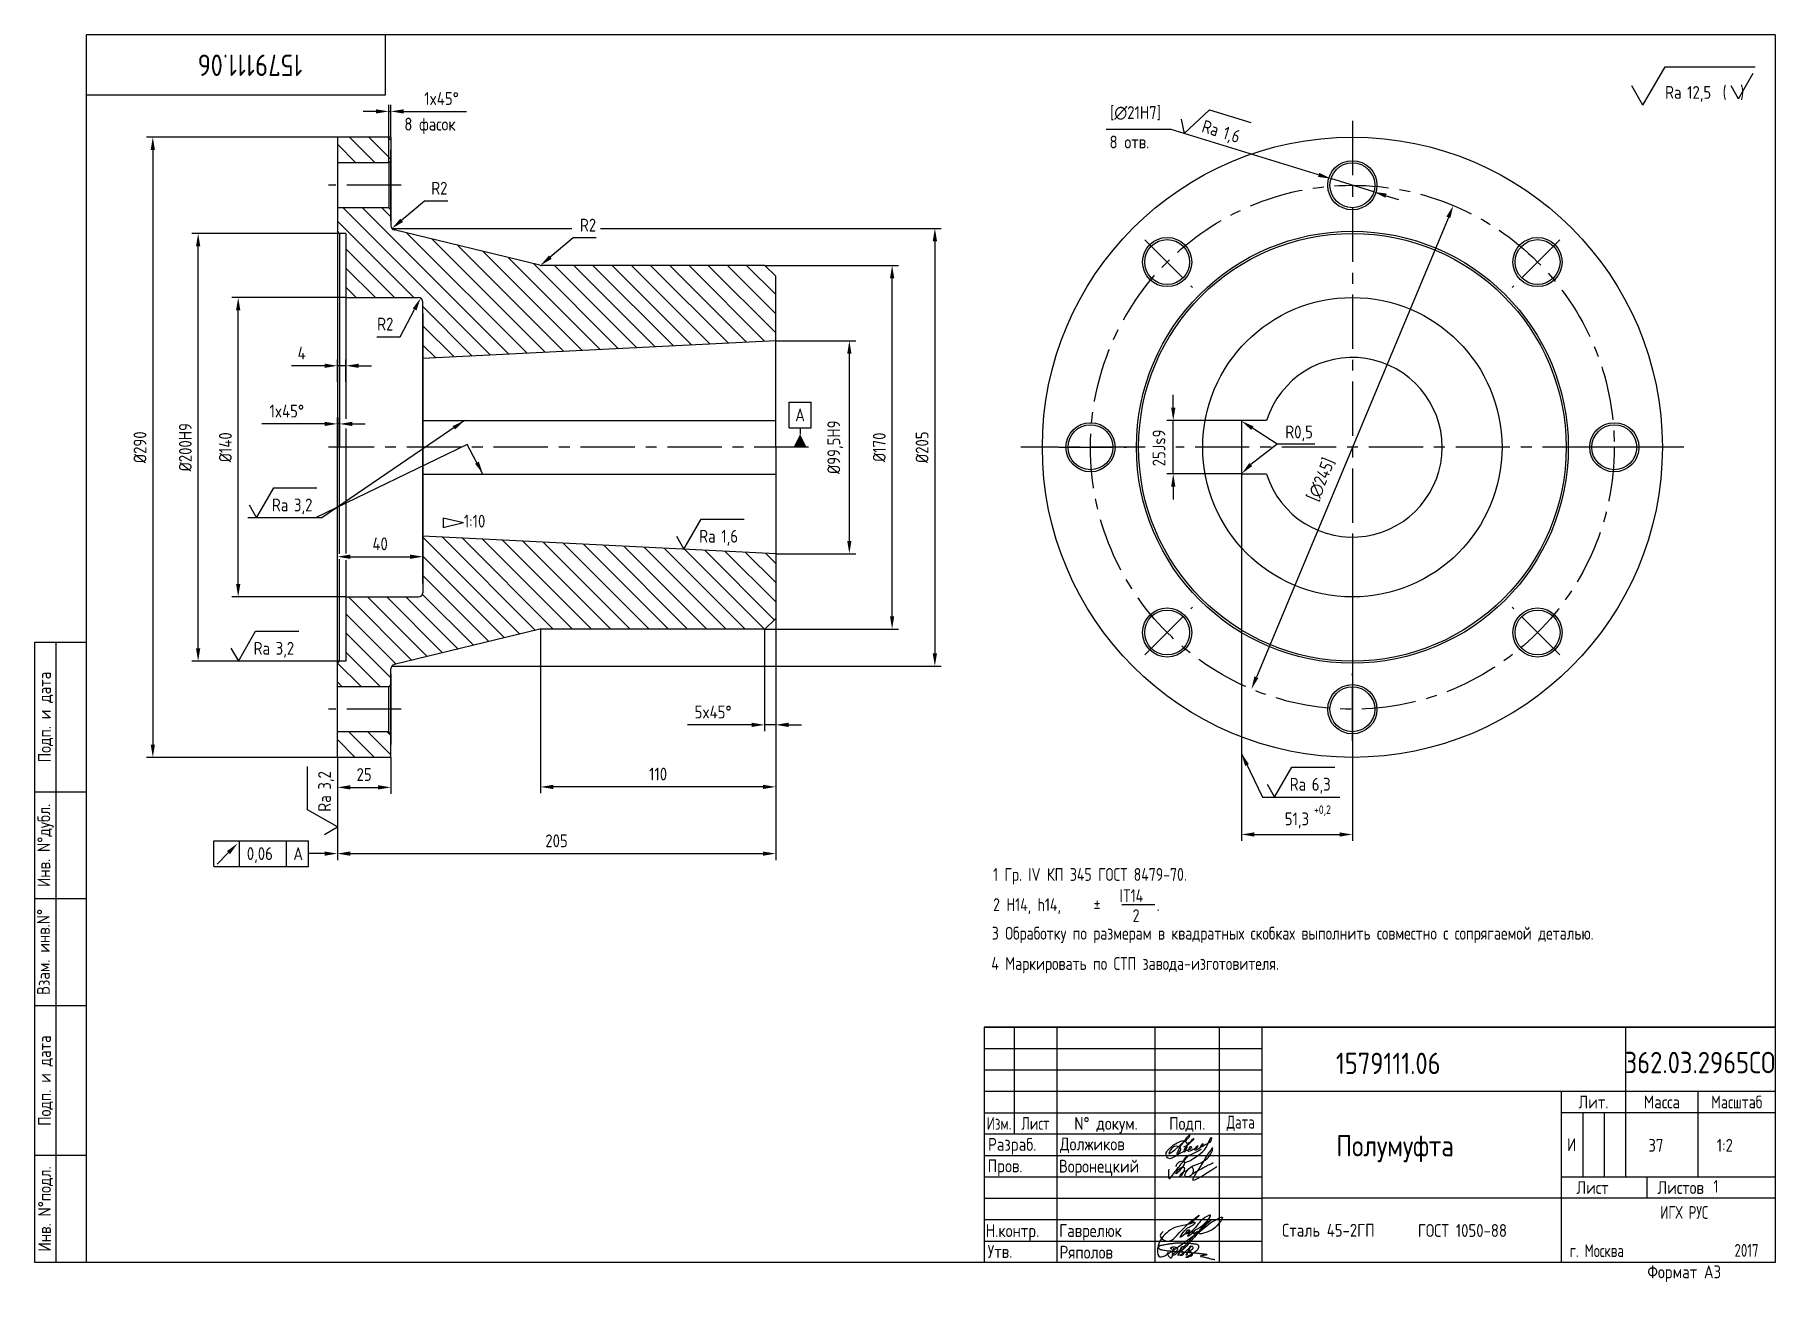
# Paper-space layout 'A3_protect' of a CAD drawing. Header units: millimetres. Extents: x 6 to 413, y 0 to 292.
# The model-space entities are those that its viewports show. They can reach past a viewport. Long polylines and large blocks are cut down to what shows.
import ezdxf
from ezdxf.enums import TextEntityAlignment as Align

# ---------------------------------------------------------------- set-up
doc = ezdxf.new("R2010")
doc.units = ezdxf.units.MM
doc.linetypes.add('CENTER', pattern=[50.8, 31.75, -6.35, 6.35, -6.35])
for name, color, linetype in [('Bord', 1, 'Continuous'), ('Cen', 5, 'CENTER'), ('Cont', 6, 'Continuous'), ('Dim', 7, 'Continuous'), ('Hatch', 2, 'Continuous'), ('Text', 3, 'Continuous'), ('Textb', 6, 'Continuous')]:
    doc.layers.add(name, color=color, linetype=linetype)
doc.layers.get('Defpoints').off()
doc.styles.add('Style1', font='romans.shx', dxfattribs={"width": 0.8})
doc.dimstyles.new('LIN 2', dxfattribs={"dimscale": 2, "dimtxt": 3, "dimasz": 3, "dimexe": 1.5, "dimexo": 0, "dimgap": 1.5, "dimtad": 1, "dimtoh": 1, "dimdec": 4, "dimrnd": 1, "dimdsep": 46, "dimtxsty": 'Style1', "dimcen": 0, "dimdle": 2, "dimclrd": 256, "dimclrt": 3, "dimadec": 0, "dimazin": 0, "dimtfac": 0.666667, "dimtdec": 4, "dimtmove": 0, "dimatfit": 0, "dimfxl": 1, "dimtvp": 0.833333, "dimtolj": 1, "dimtzin": 0, "dimarcsym": 0})

psp = doc.layouts.new('A3_protect')

# ---------------------------------------------------------------- texts
at = {"layer": 'Text', "style": 'Style1'}
for s, width, p in [('1 Гр. IV КП 345 ГОСТ 8479-70.', 0.75, (230.48, 94.2)), ('2 Н14, h14, ', 0.75, (230.48, 87.15)), ('±', 0.75, (253.99, 87.15)), ('IT14', 0.75, (260.05, 89.23)), ('2', 0.75, (263.12, 84.57)), ('.', 0.75, (268.72, 87.14)), ('3 Обработку по размерам в квадратных скобках выполнить совместно с сопрягаемой деталью.', 0.75, (230.17, 80.46)), ('4 Маркировать по СТП завода-изготовителя.', 0.75, (230.07, 73.38)), ('Должиков', 0.8, (246.11, 31.18)), ('37', 0.8, (383.72, 30.88)), ('1:2', 0.8, (399.72, 30.88)), ('Воронецкий', 0.8, (245.86, 26)), ('1', 0.7, (398.95, 21.29)), ('Гаврелюк', 0.8, (245.94, 10.95)), ('Сталь 45-2ГП', 0.8, (298.06, 11.02)), ('ГОСТ 1050-88', 0.8, (329.82, 10.96)), ('Ряполов', 0.8, (246.02, 5.89)), ('2017', 0.7, (403.86, 6.32))]:
    psp.add_text(s, height=3, dxfattribs=dict(at, width=width)).set_placement(p)
at = {"layer": 'Textb', "style": 'Style1', "width": 0.8}
psp.add_text('1579111.06', height=5, rotation=180, dxfattribs=at).set_placement((68.94, 287.38))
psp.add_text('1579111.06', height=5, dxfattribs=at).set_placement((310.65, 49.03))
at = {"layer": 'Textb', "style": 'Style1', "width": 0.610988}
psp.add_text('362.03.2965СО', height=5, dxfattribs=at).set_placement((378.16, 49.23), (413.37, 49.23), align=Align.FIT)
at = {"layer": 'Textb', "lineweight": -3, "style": 'Style1', "width": 0.8}
psp.add_text('Полумуфта', height=5, dxfattribs=at).set_placement((310.73, 29.79))

msp = doc.modelspace()

# ---------------------------------------------------------------- texts
at = {"layer": 'Dim', "color": 3, "linetype": 'Continuous', "lineweight": 20, "style": 'Style1', "width": 0.8}
for s, p in [('8 фасок', (305.15501, 397.09449)), ('8 отв.', (634.97756, 388.74926))]:
    msp.add_text(s, height=6, dxfattribs=at).set_placement(p)
at = {"layer": 'Dim', "color": 3, "char_height": 6, "attachment_point": 5, "rotation": 90, "style": 'Style1'}
for s, insert in [('\\A1;%%C205', (547.29624, 249.0123)), ('\\A1;25Js9', (658.1059, 248.706))]:
    msp.add_mtext(s, dxfattribs=dict(at, insert=insert))
at = {"layer": 'Dim', "color": 3, "insert": (723.66107, 255.46162), "char_height": 6, "attachment_point": 5, "style": 'Style1'}
msp.add_mtext('\\A1;R0,5', dxfattribs=at)
at = {"layer": 'Text', "style": 'Style1', "width": 0.8}
for s, height, p in [('1:10', 6, (332.98172, 211.46789)), ('+0,2', 4, (730.58567, 77.57558)), ('0,06', 6, (231.48702, 56.01048)), ('A', 6, (253.257, 56.01048))]:
    msp.add_text(s, height=height, dxfattribs=at).set_placement(p)

# ---------------------------------------------------------------- blocks, each defined once
blk = doc.blocks.new('A3')
at = {"layer": 'Bord'}
for p, q in [((230, 55), (295, 55)), ((230, 50), (295, 50)), ((230, 45), (295, 45)), ((370, 40), (370, 25)), ((375, 40), (375, 25)), ((230, 30), (295, 30)), ((230, 25), (295, 25)), ((230, 20), (295, 20)), ((230, 15), (295, 15)), ((230, 10), (295, 10))]:
    blk.add_line(p, q, dxfattribs=at)
at = {"layer": 'Cont'}
for p, q in [((415, 292), (20, 292)), ((20, 292), (20, 5)), ((90, 278), (90, 292)), ((415, 292), (415, 5)), ((20, 278), (90, 278)), ((8, 5), (8, 150)), ((8, 150), (20, 150)), ((13, 5), (13, 150)), ((8, 115), (20, 115)), ((20, 90), (8, 90)), ((20, 65), (8, 65)), ((230, 60), (415, 60)), ((415, 60), (230, 60)), ((230, 60), (230, 5)), ((237, 60), (237, 35)), ((247, 60), (247, 5)), ((270, 5), (270, 60)), ((285, 60), (285, 5)), ((295, 5), (295, 60)), ((380, 60), (380, 25)), ((295, 45), (415, 45)), ((365, 5), (365, 45)), ((397, 25), (397, 45)), ((230, 40), (295, 40)), ((415, 40), (365, 40)), ((295, 35), (230, 35)), ((20, 30), (8, 30)), ((365, 25), (415, 25)), ((385, 25), (385, 20)), ((415, 20), (295, 20)), ((20, 5), (8, 5)), ((415, 5), (20, 5))]:
    blk.add_line(p, q, dxfattribs=at)
at = {"layer": 'Text', "style": 'Style1', "width": 0.8}
for s, p in [('Подп. и дата', (10.5, 132.5)), ('Инв. N%%dдубл.', (10.5, 102.5)), ('Взам. инв.N%%d ', (10, 78.38)), ('Подп. и дата', (10.5, 47.5)), ('Инв. N%%dподл.', (10.5, 17.5))]:
    blk.add_text(s, height=3, rotation=90, dxfattribs=at).set_placement(p, align=Align.MIDDLE)
at = {"layer": 'Text', "style": 'Style1'}
for s, width, p in [('Лит.', 0.8, (372.5, 42.5)), ('Масса', 0.8, (388.5, 42.5)), ('Масштаб', 0.75, (406, 42.5)), ('Изм.', 0.7, (233.5, 37.5)), ('Лист', 0.7, (242, 37.5)), ('N%%d докум.', 0.8, (258.5, 37.5)), ('Подп.', 0.8, (277.5, 37.5)), ('Лист', 0.8, (372.27, 22.5)), ('Листов', 0.8, (392.9, 22.5))]:
    blk.add_text(s, height=3, dxfattribs=dict(at, width=width)).set_placement(p, align=Align.MIDDLE_CENTER)
at = {"layer": 'Text', "style": 'Style1', "width": 0.7}
for s, p in [('Дата', (290, 37.5)), ('ИГХ РУС', (393.73, 16.69))]:
    blk.add_text(s, height=3, dxfattribs=at).set_placement(p, align=Align.MIDDLE)
at = {"layer": 'Text', "style": 'Style1'}
for s, width, p in [('Разpаб.', 0.8, (230.92, 31.1)), ('Пpов.', 0.8, (230.84, 26.08)), ('Н.контp.', 0.8, (230.38, 10.92)), ('Утв.', 0.8, (230.84, 6.06)), ('г. Москва', 0.7, (366.95, 6.25)), ('Фоpмат А3', 0.8, (385.11, 1.29))]:
    blk.add_text(s, height=3, dxfattribs=dict(at, width=width)).set_placement(p)
for tag, p, width in [('ФИО', (249, 31), 0.8), ('И', (366.3, 31.02), 0.8), ('ФИО', (249, 26), 0.8), ('ГОСТ_СОРТАМЕНТА', (307, 14), 0.8), ('ФИО', (249, 11), 0.8), ('ФИО', (249, 6), 0.8), ('2007', (402.85, 6.29), 0.7)]:
    blk.add_attdef(tag, p, '', height=3, dxfattribs=dict(at, width=width))
at = {"layer": 'Text', "style": 'Style1', "width": 0.8}
for tag, p in [('200', (388.5, 32.5)), ('1:20', (406, 32.5))]:
    blk.add_attdef(tag, text='', height=3, dxfattribs=at).set_placement(p, align=Align.MIDDLE)
blk.add_attdef('СБОРОЧНЫЙ_ЧЕРТЕЖ', text='', height=3, dxfattribs=at).set_placement((330, 21.3), align=Align.CENTER)
for tag, p in [('1', (379, 22.5)), ('2', (402.6, 22.5))]:
    blk.add_attdef(tag, text='', height=3, dxfattribs=at).set_placement(p, align=Align.MIDDLE_CENTER)
blk.add_attdef('ЛИСТ', text='', height=3, dxfattribs=at).set_placement((295.75, 12.5), align=Align.MIDDLE_LEFT)
at = {"layer": 'Text', "style": 'Style1', "width": 0.7}
blk.add_attdef('%%OГОСТ_ТЕХ._ТРЕБОВАНИЙ', text='', height=3, dxfattribs=at).set_placement((307, 8), align=Align.BOTTOM_LEFT)
at = {"layer": 'Textb', "style": 'Style1', "width": 0.8}
blk.add_attdef('1234567', (79, 290), '', height=6, rotation=180, dxfattribs=at)
blk.add_attdef('1234567', (333.4, 48), '', height=6, dxfattribs=at)
for tag, height, p in [('123ХЯ', 6, (393.62, 48)), ('НАИМЕНОВАНИЕ', 5, (330, 30))]:
    blk.add_attdef(tag, text='', height=height, dxfattribs=at).set_placement(p, align=Align.CENTER)
blk = doc.blocks.new('A$C314368CF')
at = {"layer": 'Text'}
for q in [(7.18, 6), (1.98, 3)]:
    blk.add_line((3.72, 0), q, dxfattribs=at)
at = {"layer": 'Text', "style": 'Style1', "width": 0.8}
blk.add_text('(  )', height=3, dxfattribs=at).set_placement((0, 0))
blk = doc.blocks.new('sherISO_18')
at = {"layer": 'Cont'}
for p, q in [((-30.94, -16.46), (-25.74, -7.46)), ((-25.74, -7.46), (-4.67, -7.46)), ((-30.94, -16.46), (-33.54, -11.96))]:
    blk.add_line(p, q, dxfattribs=at)
blk.add_blockref('A$C314368CF', (-12.3, -14.96))
at = {"layer": 'Textb', "style": 'Style1', "width": 0.8}
blk.add_text('Ra', height=3, dxfattribs=at).set_placement((-25.74, -14.96))
blk.add_attdef('12,5', (-20.6, -14.96), '', height=3, dxfattribs=at)
blk = doc.blocks.new('A$C63F45750')
at = {"layer": 'Text'}
for points, knots in [([(3.17, 2.37), (3.12, 2.38), (3.04, 2.41), (2.94, 2.5), (2.85, 2.57), (2.79, 2.69), (2.87, 2.77), (2.99, 2.84), (3.16, 2.89), (3.36, 2.93), (3.6, 2.95), (3.82, 2.92), (4.05, 2.87), (4.25, 2.78), (4.45, 2.63), (4.46, 2.42), (4.38, 2.26), (4.28, 2.1), (4.17, 1.94), (4.03, 1.78), (3.89, 1.62), (3.75, 1.52), (3.63, 1.43), (3.49, 1.36), (3.35, 1.3), (3.24, 1.25), (3.16, 1.21), (3.12, 1.15), (3.19, 1.1), (3.27, 1.09), (3.4, 1.07), (3.55, 1.07), (3.72, 1.12), (3.92, 1.19), (4.1, 1.34), (4.26, 1.51), (4.44, 1.65), (4.59, 1.81), (4.74, 1.93), (4.84, 2.04), (4.93, 2.14), (5.07, 2.29), (5.19, 2.53), (5.28, 2.68), (5.35, 2.96), (5.23, 2.66), (5.2, 2.44), (5.04, 2.09), (4.95, 1.81), (4.86, 1.57), (4.75, 1.31), (4.67, 1.12), (4.46, 0.78), (4.62, 1.17), (4.71, 1.45), (4.88, 1.74), (5.01, 2), (5.08, 2.19), (5.19, 2.4), (5.32, 2.58), (5.4, 2.75), (5.52, 2.89), (5.65, 3.04), (5.85, 3.1), (6.02, 3.03), (6.08, 2.87), (6.03, 2.7), (5.9, 2.51), (5.7, 2.37), (5.55, 2.23), (5.4, 2.17), (5.31, 2.12), (5.12, 2.09), (5.35, 2.07), (5.48, 2), (5.64, 1.93), (5.75, 1.8), (5.85, 1.67), (5.89, 1.54), (5.89, 1.37), (5.8, 1.2), (5.63, 1.06), (5.41, 0.94), (5.23, 0.86), (5.02, 0.92), (5.13, 1.1), (5.28, 1.16), (5.44, 1.27), (5.61, 1.36), (5.74, 1.46), (5.86, 1.53), (5.95, 1.61), (6.05, 1.69), (6.15, 1.77), (6.28, 1.87), (6.46, 2.02), (6.65, 2.19), (6.83, 2.37), (6.98, 2.49), (7.11, 2.61), (7.2, 2.74), (7.32, 2.84), (7.42, 2.97), (7.48, 3.08), (7.48, 3.27), (7.34, 3.08), (7.28, 2.94), (7.18, 2.69), (7.1, 2.46), (7, 2.22), (6.93, 1.98), (6.83, 1.78), (6.73, 1.55), (6.67, 1.34), (6.6, 1.14), (6.56, 1.03), (6.39, 0.99), (6.62, 1.33), (6.75, 1.54), (6.93, 1.87), (7.05, 2.08), (7.18, 2.32), (7.33, 2.6), (7.47, 2.89), (7.6, 3.07), (7.79, 3.18), (7.95, 3.01), (8, 2.81), (7.99, 2.62), (7.94, 2.46), (7.83, 2.33), (7.69, 2.22), (7.53, 2.11), (7.37, 2.03), (7.21, 1.99), (7.11, 1.97), (6.89, 1.98), (7.07, 1.94), (7.15, 1.9), (7.27, 1.88), (7.39, 1.84), (7.52, 1.81), (7.62, 1.72), (7.7, 1.62), (7.78, 1.51), (7.83, 1.39), (7.87, 1.26), (7.88, 1.13), (7.86, 0.99), (7.75, 0.88), (7.6, 0.77), (7.4, 0.73), (7.19, 0.66), (6.97, 0.55), (6.71, 0.48), (6.57, 0.44), (6.42, 0.42), (6.52, 0.58), (6.61, 0.64), (6.81, 0.78), (7.06, 0.89), (7.33, 1.04), (7.55, 1.16), (7.7, 1.24), (7.84, 1.32), (7.99, 1.43), (8.21, 1.58), (8.48, 1.76), (8.74, 1.95), (8.97, 2.12), (9.1, 2.29), (9.23, 2.44), (9.3, 2.6), (9.37, 2.74), (9.42, 2.92), (9.45, 3.13), (9.21, 3.48), (8.67, 3.59), (8.09, 3.63), (7.57, 3.66), (7.06, 3.74), (6.57, 3.75), (6.09, 3.74), (5.67, 3.78), (5.28, 3.78), (4.96, 3.81), (4.65, 3.83), (4.31, 3.82), (3.97, 3.79), (3.61, 3.74), (3.22, 3.67), (2.86, 3.66), (2.53, 3.61), (2.18, 3.52), (1.78, 3.54), (1.38, 3.37), (0.96, 3.35), (0.58, 3.24), (0.25, 3.19), (0.03, 3.06), (-0.03, 2.83), (0.02, 2.6), (0.26, 2.38), (0.59, 2.33), (1, 2.2), (1.48, 2.15), (1.93, 2.05), (2.35, 2.02), (2.72, 2.01), (3.11, 1.94), (3.68, 1.94), (4.25, 1.83), (4.91, 1.87), (5.53, 1.76), (6.13, 1.72), (6.73, 1.71), (7.32, 1.62), (7.99, 1.55), (8.64, 1.54), (9.16, 1.46), (9.61, 1.42), (10.03, 1.4), (10.41, 1.32), (10.73, 1.29), (11.01, 1.24), (11.18, 1.23), (11.42, 1.14), (11.18, 1.06), (11.01, 1.03), (10.71, 0.98), (10.37, 0.92), (10.1, 0.91), (9.65, 0.75), (10.22, 0.67), (10.54, 0.59), (11.08, 0.47), (11.61, 0.35), (12.17, 0.15), (12.64, 0.08), (12.98, 0.03), (13.11, 0.01), (13.18, 0)], [0, 0, 0, 0, 0.153866, 0.270441, 0.388867, 0.510533, 0.592156, 0.71333, 0.90842, 1.11344, 1.349254, 1.61246, 1.782219, 2.047249, 2.291879, 2.451528, 2.651081, 2.806158, 3.017979, 3.227348, 3.462381, 3.633009, 3.75766, 3.920516, 4.080796, 4.214529, 4.291786, 4.349969, 4.397594, 4.50822, 4.594826, 4.799244, 4.954392, 5.128468, 5.437537, 5.632649, 5.842485, 6.094987, 6.293219, 6.410959, 6.551192, 6.687808, 7.022147, 7.294342, 7.425356, 7.52079, 7.946481, 8.313051, 8.59833, 8.833695, 9.090496, 9.427695, 9.601191, 9.883219, 10.093306, 10.673943, 10.798776, 10.974628, 11.287247, 11.486184, 11.648652, 11.848902, 12.027194, 12.25348, 12.40059, 12.537783, 12.716293, 12.91523, 13.208551, 13.438489, 13.549668, 13.67779, 13.77127, 13.930001, 14.029091, 14.272112, 14.434836, 14.547084, 14.739051, 14.830983, 15.061241, 15.268922, 15.500489, 15.788979, 15.879568, 16.024283, 16.221854, 16.418714, 16.593102, 16.783247, 16.91018, 17.018213, 17.135263, 17.278205, 17.430482, 17.620087, 17.979626, 18.191789, 18.388716, 18.565718, 18.714854, 18.857929, 19.039974, 19.171375, 19.283034, 19.400085, 19.618058, 19.882245, 20.150781, 20.377854, 20.649532, 20.89723, 21.042543, 21.40016, 21.557817, 21.667145, 21.752781, 21.926256, 22.412297, 22.813145, 22.961412, 23.171289, 23.607257, 23.940428, 24.110007, 24.291214, 24.48084, 24.697609, 24.904078, 25.034245, 25.218018, 25.407651, 25.573473, 25.787447, 25.930292, 26.051316, 26.18846, 26.285312, 26.406799, 26.52425, 26.630463, 26.793722, 26.898606, 27.029313, 27.171012, 27.314101, 27.419918, 27.580557, 27.709367, 27.829268, 28.024364, 28.266961, 28.41242, 28.705761, 28.989137, 29.187748, 29.233768, 29.332802, 29.529535, 29.667094, 30.039923, 30.332117, 30.61061, 30.769982, 30.856778, 31.109923, 31.313488, 31.656425, 32.066331, 32.296628, 32.49714, 32.710276, 32.891468, 33.014834, 33.177747, 33.444503, 33.618009, 34.409008, 34.914636, 35.419802, 35.95397, 36.458179, 36.88069, 37.388403, 37.738353, 38.034261, 38.353468, 38.693154, 39.037638, 39.391136, 39.787481, 40.203773, 40.488977, 40.784975, 41.26625, 41.668005, 42.070065, 42.499388, 42.869834, 43.079573, 43.213439, 43.554591, 43.717296, 44.153724, 44.506336, 45.019111, 45.587859, 45.90191, 46.270392, 46.703958, 47.093115, 47.952647, 48.44014, 49.079253, 49.808223, 50.268654, 50.851051, 51.604831, 52.298429, 52.776925, 53.1907, 53.661988, 54.042386, 54.348524, 54.616841, 54.853814, 54.983777, 55.126096, 55.333328, 55.613101, 56.008732, 56.315809, 56.59982, 56.87931, 57.399251, 57.889617, 58.432507, 59.066698, 59.660314, 59.862668, 60.07277, 60.07277, 60.07277, 60.07277]), ([(2.31, 1.53), (2.26, 1.52), (2.17, 1.51), (2.06, 1.48), (1.93, 1.38), (2.07, 1.25), (2.14, 1.11), (2.26, 0.93), (2.39, 0.72), (2.57, 0.54), (2.71, 0.44), (2.86, 0.4), (3.02, 0.43), (3.14, 0.54), (3.21, 0.79), (3.25, 1.07), (3.31, 1.4), (3.35, 1.67), (3.38, 1.92), (3.47, 2.19), (3.5, 2.43), (3.54, 2.59), (3.56, 2.64)], [0, 0, 0, 0, 0.15847, 0.269731, 0.363591, 0.555514, 0.688037, 0.848606, 1.204359, 1.433632, 1.58673, 1.729549, 1.880686, 2.057874, 2.19169, 2.63505, 2.928153, 3.184121, 3.441863, 3.696117, 4.025873, 4.178055, 4.178055, 4.178055, 4.178055])]:
    blk.add_open_spline(points, degree=3, knots=knots, dxfattribs=at)
blk = doc.blocks.new('*D7')
at = {"layer": 'Dim', "color": 0, "lineweight": -2, "transparency": 16777216}
for p, q in [((478.84, 164.01), (478.84, 56.01)), ((273.84, 104.01), (273.84, 56.01))]:
    blk.add_line(p, q, dxfattribs=at)
at = {"layer": 'Dim', "lineweight": -2, "transparency": 16777216}
blk.add_line((279.84, 59.01), (472.84, 59.01), dxfattribs=at)
at = {"layer": 'Dim', "transparency": 16777216}
for points in [[(279.84, 60.01), (279.84, 58.01), (273.84, 59.01)], [(472.84, 60.01), (472.84, 58.01), (478.84, 59.01)]]:
    blk.add_solid(points, dxfattribs=at)
at = {"layer": 'Dim', "color": 3, "transparency": 16777216, "insert": (376.34, 65.01), "char_height": 6, "attachment_point": 5, "style": 'Style1'}
blk.add_mtext('\\A1;205', dxfattribs=at)
blk = doc.blocks.new('*D8')
at = {"layer": 'Dim', "color": 0, "lineweight": -2, "transparency": 16777216}
for p, q in [((277.84, 319.01), (224.45, 319.01)), ((277.84, 179.01), (224.45, 179.01))]:
    blk.add_line(p, q, dxfattribs=at)
at = {"layer": 'Dim', "lineweight": -2, "transparency": 16777216}
blk.add_line((227.45, 185.01), (227.45, 313.01), dxfattribs=at)
at = {"layer": 'Dim', "transparency": 16777216}
for points in [[(226.45, 313.01), (228.45, 313.01), (227.45, 319.01)], [(226.45, 185.01), (228.45, 185.01), (227.45, 179.01)]]:
    blk.add_solid(points, dxfattribs=at)
at = {"layer": 'Dim', "color": 3, "transparency": 16777216, "insert": (221.45, 249.01), "char_height": 6, "attachment_point": 5, "rotation": 90, "style": 'Style1'}
blk.add_mtext('\\A1;%%c140', dxfattribs=at)
blk = doc.blocks.new('*D9')
at = {"layer": 'Dim', "color": 0, "lineweight": -2, "transparency": 16777216}
for p, q in [((274.84, 349.01), (205.72, 349.01)), ((274.84, 149.01), (205.72, 149.01))]:
    blk.add_line(p, q, dxfattribs=at)
at = {"layer": 'Dim', "lineweight": -2, "transparency": 16777216}
blk.add_line((208.72, 155.01), (208.72, 343.01), dxfattribs=at)
at = {"layer": 'Dim', "transparency": 16777216}
for points in [[(207.72, 343.01), (209.72, 343.01), (208.72, 349.01)], [(207.72, 155.01), (209.72, 155.01), (208.72, 149.01)]]:
    blk.add_solid(points, dxfattribs=at)
at = {"layer": 'Dim', "color": 3, "transparency": 16777216, "insert": (202.72, 249.01), "char_height": 6, "attachment_point": 5, "rotation": 90, "style": 'Style1'}
blk.add_mtext('\\A1;%%C200H9', dxfattribs=at)
blk = doc.blocks.new('*D10')
at = {"layer": 'Dim', "color": 0, "lineweight": -2, "transparency": 16777216}
for p, q in [((275.78, 394.01), (184.52, 394.01)), ((273.84, 104.01), (184.52, 104.01))]:
    blk.add_line(p, q, dxfattribs=at)
at = {"layer": 'Dim', "lineweight": -2, "transparency": 16777216}
blk.add_line((187.52, 388.01), (187.52, 110.01), dxfattribs=at)
at = {"layer": 'Dim', "transparency": 16777216}
for points in [[(186.52, 388.01), (188.52, 388.01), (187.52, 394.01)], [(186.52, 110.01), (188.52, 110.01), (187.52, 104.01)]]:
    blk.add_solid(points, dxfattribs=at)
at = {"layer": 'Dim', "color": 3, "transparency": 16777216, "insert": (181.52, 249.01), "char_height": 6, "attachment_point": 5, "rotation": 90, "style": 'Style1'}
blk.add_mtext('\\A1;%%c290', dxfattribs=at)
blk = doc.blocks.new('*D11')
at = {"layer": 'Dim', "color": 0, "lineweight": -2, "transparency": 16777216}
for p, q in [((478.84, 298.76), (516.3, 298.76)), ((478.84, 199.26), (516.3, 199.26))]:
    blk.add_line(p, q, dxfattribs=at)
at = {"layer": 'Dim', "lineweight": -2, "transparency": 16777216}
blk.add_line((513.3, 205.26), (513.3, 292.76), dxfattribs=at)
at = {"layer": 'Dim', "transparency": 16777216}
for points in [[(512.3, 292.76), (514.3, 292.76), (513.3, 298.76)], [(512.3, 205.26), (514.3, 205.26), (513.3, 199.26)]]:
    blk.add_solid(points, dxfattribs=at)
at = {"layer": 'Dim', "color": 3, "transparency": 16777216, "insert": (506.72, 249.01), "char_height": 6, "attachment_point": 5, "rotation": 90, "style": 'Style1'}
blk.add_mtext('\\A1;%%C99,5H9', dxfattribs=at)
blk = doc.blocks.new('*D12')
at = {"layer": 'Dim', "color": 0, "lineweight": -2, "transparency": 16777216}
for p, q in [((474.17, 334.01), (536.3, 334.01)), ((473.84, 164.01), (536.3, 164.01))]:
    blk.add_line(p, q, dxfattribs=at)
at = {"layer": 'Dim', "lineweight": -2, "transparency": 16777216}
blk.add_line((533.3, 170.01), (533.3, 328.01), dxfattribs=at)
at = {"layer": 'Dim', "transparency": 16777216}
for points in [[(532.3, 328.01), (534.3, 328.01), (533.3, 334.01)], [(532.3, 170.01), (534.3, 170.01), (533.3, 164.01)]]:
    blk.add_solid(points, dxfattribs=at)
at = {"layer": 'Dim', "color": 3, "transparency": 16777216, "insert": (527.3, 249.01), "char_height": 6, "attachment_point": 5, "rotation": 90, "style": 'Style1'}
blk.add_mtext('\\A1;%%c170', dxfattribs=at)
blk = doc.blocks.new('*D13')
at = {"layer": 'Dim', "color": 0, "lineweight": -2, "transparency": 16777216}
for p, q in [((273.84, 104.01), (273.84, 86.99)), ((298.84, 104.01), (298.84, 86.99))]:
    blk.add_line(p, q, dxfattribs=at)
at = {"layer": 'Dim', "lineweight": -2, "transparency": 16777216}
blk.add_line((279.84, 89.99), (292.84, 89.99), dxfattribs=at)
at = {"layer": 'Dim', "transparency": 16777216}
for points in [[(279.84, 90.99), (279.84, 88.99), (273.84, 89.99)], [(292.84, 90.99), (292.84, 88.99), (298.84, 89.99)]]:
    blk.add_solid(points, dxfattribs=at)
at = {"layer": 'Dim', "color": 3, "transparency": 16777216, "insert": (286.34, 95.99), "char_height": 6, "attachment_point": 5, "style": 'Style1'}
blk.add_mtext('\\A1;25', dxfattribs=at)
blk = doc.blocks.new('*D14')
at = {"layer": 'Dim', "color": 0, "lineweight": -2, "transparency": 16777216}
for p, q in [((368.84, 163.99), (368.84, 87.21)), ((478.84, 169.01), (478.84, 87.21))]:
    blk.add_line(p, q, dxfattribs=at)
at = {"layer": 'Dim', "lineweight": -2, "transparency": 16777216}
blk.add_line((472.84, 90.21), (374.84, 90.21), dxfattribs=at)
at = {"layer": 'Dim', "transparency": 16777216}
for points in [[(374.84, 91.21), (374.84, 89.21), (368.84, 90.21)], [(472.84, 91.21), (472.84, 89.21), (478.84, 90.21)]]:
    blk.add_solid(points, dxfattribs=at)
at = {"layer": 'Dim', "color": 3, "transparency": 16777216, "insert": (423.84, 96.21), "char_height": 6, "attachment_point": 5, "style": 'Style1'}
blk.add_mtext('\\A1;110', dxfattribs=at)
blk = doc.blocks.new('*D15')
at = {"layer": 'Dim', "color": 0, "lineweight": -2, "transparency": 16777216}
for p, q in [((297.84, 382.01), (297.84, 409.06)), ((298.84, 394.01), (298.84, 409.06))]:
    blk.add_line(p, q, dxfattribs=at)
at = {"layer": 'Dim', "lineweight": -2, "transparency": 16777216}
for p, q in [((291.84, 406.06), (285.84, 406.06)), ((297.84, 406.06), (298.84, 406.06)), ((304.84, 406.06), (334.21, 406.06))]:
    blk.add_line(p, q, dxfattribs=at)
at = {"layer": 'Dim', "transparency": 16777216}
for points in [[(291.84, 407.06), (291.84, 405.06), (297.84, 406.06)], [(304.84, 407.06), (304.84, 405.06), (298.84, 406.06)]]:
    blk.add_solid(points, dxfattribs=at)
at = {"layer": 'Dim', "color": 3, "transparency": 16777216, "insert": (322.53, 412.06), "char_height": 6, "attachment_point": 5, "style": 'Style1'}
blk.add_mtext('\\A1;1x45°', dxfattribs=at)
blk = doc.blocks.new('*D16')
at = {"layer": 'Dim', "lineweight": -2, "transparency": 16777216}
for p, q in [((314.66, 364.13), (303.91, 355.15)), ((325.43, 364.13), (314.66, 364.13))]:
    blk.add_line(p, q, dxfattribs=at)
at = {"layer": 'Dim', "transparency": 16777216}
blk.add_solid([(303.27, 355.92), (304.55, 354.38), (299.31, 351.3)], dxfattribs=at)
at = {"layer": 'Dim', "color": 3, "transparency": 16777216, "insert": (321.54, 370.13), "char_height": 6, "attachment_point": 5, "style": 'Style1'}
blk.add_mtext('\\A1;R2', dxfattribs=at)
blk = doc.blocks.new('*D17')
at = {"layer": 'Dim', "lineweight": -2, "transparency": 16777216}
for p, q in [((303.14, 300.61), (309.97, 313.48)), ((292.36, 300.61), (303.14, 300.61))]:
    blk.add_line(p, q, dxfattribs=at)
at = {"layer": 'Dim', "transparency": 16777216}
blk.add_solid([(309.08, 313.95), (310.85, 313.01), (312.78, 318.78)], dxfattribs=at)
at = {"layer": 'Dim', "color": 3, "transparency": 16777216, "insert": (296.25, 306.61), "char_height": 6, "attachment_point": 5, "style": 'Style1'}
blk.add_mtext('\\A1;R2', dxfattribs=at)
blk = doc.blocks.new('*D18')
at = {"layer": 'Dim', "lineweight": -2, "transparency": 16777216}
for p, q in [((384.18, 346.87), (373.43, 337.89)), ((394.95, 346.87), (384.18, 346.87))]:
    blk.add_line(p, q, dxfattribs=at)
at = {"layer": 'Dim', "transparency": 16777216}
blk.add_solid([(372.79, 338.66), (374.07, 337.12), (368.83, 334.04)], dxfattribs=at)
at = {"layer": 'Dim', "color": 3, "transparency": 16777216, "insert": (391.06, 352.87), "char_height": 6, "attachment_point": 5, "style": 'Style1'}
blk.add_mtext('\\A1;R2', dxfattribs=at)
blk = doc.blocks.new('*D19')
at = {"layer": 'Dim', "lineweight": -2, "transparency": 16777216}
for p, q in [((267.84, 287.11), (252.41, 287.11)), ((277.84, 287.11), (273.84, 287.11)), ((283.84, 287.11), (289.84, 287.11))]:
    blk.add_line(p, q, dxfattribs=at)
at = {"layer": 'Dim', "color": 0, "lineweight": -2, "transparency": 16777216}
for p, q in [((273.84, 279.53), (273.84, 290.11)), ((277.84, 279.53), (277.84, 290.11))]:
    blk.add_line(p, q, dxfattribs=at)
at = {"layer": 'Dim', "transparency": 16777216}
for points in [[(267.84, 288.11), (267.84, 286.11), (273.84, 287.11)], [(283.84, 288.11), (283.84, 286.11), (277.84, 287.11)]]:
    blk.add_solid(points, dxfattribs=at)
at = {"layer": 'Dim', "color": 3, "transparency": 16777216, "insert": (257.13, 293.11), "char_height": 6, "attachment_point": 5, "style": 'Style1'}
blk.add_mtext('\\A1;4', dxfattribs=at)
blk = doc.blocks.new('*D20')
at = {"layer": 'Dim', "color": 0, "lineweight": -2, "transparency": 16777216}
for p, q in [((273.84, 249.01), (273.84, 262.94)), ((274.84, 249.01), (274.84, 262.94))]:
    blk.add_line(p, q, dxfattribs=at)
at = {"layer": 'Dim', "lineweight": -2, "transparency": 16777216}
for p, q in [((267.84, 259.94), (238.47, 259.94)), ((274.84, 259.94), (273.84, 259.94)), ((280.84, 259.94), (286.84, 259.94))]:
    blk.add_line(p, q, dxfattribs=at)
at = {"layer": 'Dim', "transparency": 16777216}
for points in [[(267.84, 260.94), (267.84, 258.94), (273.84, 259.94)], [(280.84, 260.94), (280.84, 258.94), (274.84, 259.94)]]:
    blk.add_solid(points, dxfattribs=at)
at = {"layer": 'Dim', "color": 3, "transparency": 16777216, "insert": (250.16, 265.94), "char_height": 6, "attachment_point": 5, "style": 'Style1'}
blk.add_mtext('\\A1;1x45°', dxfattribs=at)
blk = doc.blocks.new('forma01')
at = {"layer": 'Bord'}
for p, q in [((-2.57, 4.21), (-2.57, 10.21)), ((-2.57, 10.21), (2.57, 10.21)), ((2.57, 4.21), (2.57, 10.21)), ((-2.57, 4.21), (2.57, 4.21)), ((0, 4.21), (0, 2.71))]:
    blk.add_line(p, q, dxfattribs=at)
blk.add_lwpolyline([(0, 2.71, 0, 3, 0), (0, -0.29, 3, 3, 0)], format="xyseb", dxfattribs=at)
at = {"layer": 'Text', "style": 'Style1', "width": 0.8}
blk.add_attdef('А', text='', height=3, dxfattribs=at).set_placement((0, 7.21), align=Align.MIDDLE)
blk = doc.blocks.new('sherISO_04')
at = {"layer": 'Text'}
blk.add_line((4.04, 7), (14.12, 7), dxfattribs=at)
blk.add_lwpolyline([(-1.73, 3), (0, 0), (4.04, 7)], dxfattribs=at)
at = {"layer": 'Text', "style": 'Style1', "width": 0.8}
blk.add_text('Ra', height=3, dxfattribs=at).set_placement((3.58, 1.5))
blk.add_attdef('3,2', (8.73, 1.5), '', height=3, dxfattribs=at)
blk = doc.blocks.new('forma19')
at = {"layer": 'Text'}
blk.add_line((2.68, 2.68), (0, 0), dxfattribs=at)
blk.add_lwpolyline([(4.8, 4.8, 0, 1, 0), (2.68, 2.68, 1, 1, 0)], format="xyseb", dxfattribs=at)
blk = doc.blocks.new('*D23')
at = {"layer": 'Dim', "color": 0, "lineweight": -2, "transparency": 16777216}
for p, q in [((273.84, 179.01), (273.84, 200.83)), ((313.84, 185.33), (313.84, 200.83))]:
    blk.add_line(p, q, dxfattribs=at)
at = {"layer": 'Dim', "lineweight": -2, "transparency": 16777216}
blk.add_line((279.84, 197.83), (307.84, 197.83), dxfattribs=at)
at = {"layer": 'Dim', "transparency": 16777216}
for points in [[(279.84, 198.83), (279.84, 196.83), (273.84, 197.83)], [(307.84, 198.83), (307.84, 196.83), (313.84, 197.83)]]:
    blk.add_solid(points, dxfattribs=at)
at = {"layer": 'Dim', "color": 3, "transparency": 16777216, "insert": (293.84, 203.83), "char_height": 6, "attachment_point": 5, "style": 'Style1'}
blk.add_mtext('\\A1;40', dxfattribs=at)
blk = doc.blocks.new('*D24')
at = {"layer": 'Dim', "lineweight": -2, "transparency": 16777216}
for p, q in [((663.83, 397.64), (633.4, 397.64)), ((732.8, 376.37), (663.83, 397.64)), ((758.6, 368.42), (738.53, 374.61)), ((764.33, 366.65), (770.07, 364.88))]:
    blk.add_line(p, q, dxfattribs=at)
at = {"layer": 'Dim', "transparency": 16777216}
for points in [[(733.09, 377.33), (732.5, 375.42), (738.53, 374.61)], [(764.63, 367.61), (764.04, 365.7), (758.6, 368.42)]]:
    blk.add_solid(points, dxfattribs=at)
at = {"layer": 'Dim', "color": 3, "transparency": 16777216, "insert": (647.11, 405.21), "char_height": 6, "attachment_point": 5, "style": 'Style1'}
blk.add_mtext('\\A1;[∅21H7]', dxfattribs=at)
blk = doc.blocks.new('*D25')
at = {"layer": 'Dim', "color": 0, "lineweight": -2, "transparency": 16777216}
for p, q in [((696.67, 249.01), (696.67, 64.96)), ((748.57, 207.01), (748.57, 64.96))]:
    blk.add_line(p, q, dxfattribs=at)
at = {"layer": 'Dim', "lineweight": -2, "transparency": 16777216}
blk.add_line((702.67, 67.96), (742.57, 67.96), dxfattribs=at)
at = {"layer": 'Dim', "transparency": 16777216}
for points in [[(702.67, 68.96), (702.67, 66.96), (696.67, 67.96)], [(742.57, 68.96), (742.57, 66.96), (748.57, 67.96)]]:
    blk.add_solid(points, dxfattribs=at)
at = {"layer": 'Dim', "color": 3, "transparency": 16777216, "insert": (722.62, 74.54), "char_height": 6, "attachment_point": 5, "style": 'Style1'}
blk.add_mtext('\\A1;51,3', dxfattribs=at)
blk = doc.blocks.new('*D26')
at = {"layer": 'Dim', "lineweight": -2, "transparency": 16777216}
blk.add_line((793.46, 356.51), (703.67, 141.51), dxfattribs=at)
at = {"layer": 'Dim', "transparency": 16777216}
for points in [[(792.54, 356.9), (794.38, 356.13), (795.77, 362.05)], [(702.75, 141.9), (704.6, 141.12), (701.36, 135.97)]]:
    blk.add_solid(points, dxfattribs=at)
at = {"layer": 'Dim', "color": 3, "transparency": 16777216, "insert": (734.04, 233.87), "char_height": 6, "attachment_point": 5, "rotation": 67.33438, "style": 'Style1'}
blk.add_mtext('\\A1;[∅245]', dxfattribs=at)
blk = doc.blocks.new('*D27')
at = {"layer": 'Dim', "color": 0, "lineweight": -2, "transparency": 16777216}
for p, q in [((473.59, 164.01), (473.59, 116.22)), ((478.84, 168.37), (478.84, 116.22))]:
    blk.add_line(p, q, dxfattribs=at)
at = {"layer": 'Dim', "lineweight": -2, "transparency": 16777216}
for p, q in [((467.59, 119.22), (437.53, 119.22)), ((478.84, 119.22), (473.59, 119.22)), ((484.84, 119.22), (490.84, 119.22))]:
    blk.add_line(p, q, dxfattribs=at)
at = {"layer": 'Dim', "transparency": 16777216}
for points in [[(467.59, 120.22), (467.59, 118.22), (473.59, 119.22)], [(484.84, 120.22), (484.84, 118.22), (478.84, 119.22)]]:
    blk.add_solid(points, dxfattribs=at)
at = {"layer": 'Dim', "color": 3, "transparency": 16777216, "insert": (449.56, 125.22), "char_height": 6, "attachment_point": 5, "style": 'Style1'}
blk.add_mtext('\\A1;5x45°', dxfattribs=at)

# ---------------------------------------------------------------- dimensions: what is measured, and where the dimension line sits
at = {"layer": 'Dim'}
for base, p1, p2, text, picture, middle in [((298.84117, 406.05813), (297.84117, 382.0123), (298.84117, 394.0123), '<>x45°', '*D15', (322.52688, 412.05813)), ((273.84117, 259.94227), (274.84117, 249.0123), (273.84117, 249.0123), '<>x45°', '*D20', (250.15545, 265.94227)), ((748.56666, 67.96384), (696.66666, 249.0123), (748.56666, 207.0123), '51,3', '*D25', (722.61666, 74.53527)), ((473.58588, 119.22489), (478.84117, 168.37479), (473.58588, 164.0123), '<>x45°', '*D27', (449.55731, 125.22489))]:
    dim = msp.add_linear_dim(base=base, p1=p1, p2=p2, text=text, dimstyle='LIN 2', dxfattribs=at)
    dim.commit()
    dim.dimension.update_dxf_attribs({"geometry": picture, "text_midpoint": middle})
for p1, p2, text, picture, middle in [((758.60057, 368.41865), (738.53275, 374.60596), '[<>H7]', '*D24', (647.11371, 397.63895)), ((795.77234, 362.05156), (701.36098, 135.97305), '[<>]', '*D26', (741.02492, 230.95277))]:
    dim = msp.add_diameter_dim_2p(p1=p1, p2=p2, text=text, dimstyle='LIN 2', dxfattribs=at)
    dim.commit()
    dim.dimension.update_dxf_attribs({"geometry": picture, "text_midpoint": middle, "dimtype": 163})
for base, p1, p2, text, picture, middle in [((187.51568, 104.0123), (275.7841, 394.0123), (273.84117, 104.0123), '%%c<>', '*D10', (181.51568, 249.0123)), ((208.72121, 349.0123), (274.84117, 149.0123), (274.84117, 349.0123), '%%C<>H9', '*D9', (202.72121, 249.0123)), ((533.29624, 334.0123), (473.84117, 164.0123), (474.16711, 334.0123), '%%c<>', '*D12', (527.29624, 249.0123)), ((227.45143, 319.0123), (277.84117, 179.0123), (277.84117, 319.0123), '%%c<>', '*D8', (221.45143, 249.0123)), ((513.29624, 298.7623), (478.84117, 199.2623), (478.84117, 298.7623), '%%C99,5H9', '*D11', (506.72481, 249.0123))]:
    dim = msp.add_linear_dim(base=base, p1=p1, p2=p2, angle=90, text=text, dimstyle='LIN 2', dxfattribs=at)
    dim.commit()
    dim.dimension.update_dxf_attribs({"geometry": picture, "text_midpoint": middle})
for center, mpoint, picture, middle in [((300.84117, 352.58472), (299.3064, 351.30235), '*D16', (314.65662, 364.12827)), ((370.36001, 335.32638), (368.82525, 334.044), '*D18', (384.17547, 346.86992)), ((311.84117, 317.0123), (312.77896, 318.77881), '*D17', (303.13559, 300.61382))]:
    dim = msp.add_radius_dim(center=center, mpoint=mpoint, dimstyle='LIN 2', override={"dimtmove": 1}, dxfattribs=at)
    dim.commit()
    dim.dimension.update_dxf_attribs({"geometry": picture, "text_midpoint": middle, "dimtype": 164})
dim = msp.add_linear_dim(base=(277.84117, 287.11033), p1=(273.84117, 279.53031), p2=(277.84117, 279.53031), dimstyle='LIN 2', dxfattribs=at)
dim.commit()
dim.dimension.update_dxf_attribs({"geometry": '*D19', "text_midpoint": (257.12688, 287.11033), "dimtype": 160})
for base, p1, p2, picture, middle in [((313.84117, 197.83465), (273.84117, 179.0123), (313.84117, 185.33037), '*D23', (293.84117, 203.83465)), ((478.84117, 59.01048), (273.84117, 104.0123), (478.84117, 164.0123), '*D7', (376.34117, 65.01048)), ((368.84371, 90.21441), (478.84117, 169.0123), (368.84371, 163.99104), '*D14', (423.84244, 96.21441)), ((298.84117, 89.98649), (273.84117, 104.0123), (298.84117, 104.0123), '*D13', (286.34117, 95.98649))]:
    dim = msp.add_linear_dim(base=base, p1=p1, p2=p2, dimstyle='LIN 2', dxfattribs=at)
    dim.commit()
    dim.dimension.update_dxf_attribs({"geometry": picture, "text_midpoint": middle})

# ---------------------------------------------------------------- hatches: boundary and pattern name
at = {"layer": 'Hatch'}
h = msp.add_hatch(dxfattribs=at)
h.set_pattern_fill('ANSI31', color=256, scale=2, angle=270, style=0)
h.paths.add_polyline_path([(277.84117, 319.0123), (311.84117, 319.0123, -0.414213562), (313.84117, 317.0123), (313.84117, 290.5123), (478.84117, 298.7623), (478.84117, 329.0123), (473.84117, 334.0123), (368.84117, 334.0123), (300.36917, 350.64122, -0.346034691), (298.84117, 352.58472), (298.84117, 360.0123), (297.84117, 361.0123), (273.84117, 361.0123), (273.84117, 350.0123), (274.84117, 349.0123), (277.84117, 349.0123)])
h.paths.add_polyline_path([(273.84117, 394.0123), (273.84117, 382.0123), (297.84117, 382.0123), (298.84117, 383.0123), (298.84117, 394.0123)])
h.paths.add_polyline_path([(311.84117, 179.0123), (277.84117, 179.0123), (277.84117, 149.0123), (274.84117, 149.0123), (273.84117, 148.0123), (273.84117, 137.0123), (297.84117, 137.0123), (298.84117, 138.0123), (298.84117, 143.0123), (298.84117, 145.43988, -0.346034691), (300.36917, 147.38339), (368.84117, 164.0123), (473.84117, 164.0123), (478.84117, 169.0123), (478.84117, 199.2623), (313.84117, 207.5123), (313.84117, 186.5123), (313.84117, 181.0123, -0.414213562)])
h.paths.add_polyline_path([(298.84117, 104.0123), (298.84117, 115.0123), (297.84117, 116.0123), (273.84117, 116.0123), (273.84117, 104.0123)])

# ---------------------------------------------------------------- linework, layer by layer
at = {"layer": 'Bord'}
for p, q in [((216.13065, 65.01048), (260.26472, 65.01048)), ((216.13065, 53.01048), (216.13065, 65.01048)), ((228.13065, 53.01048), (228.13065, 65.01048)), ((249.979, 53.01048), (249.979, 65.01048)), ((260.26472, 53.01048), (260.26472, 65.01048)), ((267.84117, 59.01048), (260.26472, 59.01048)), ((216.13065, 53.01048), (260.26472, 53.01048))]:
    msp.add_line(p, q, dxfattribs=at)
msp.add_lwpolyline([(273.84117, 59.01048, 0, 2, 0), (267.84117, 59.01048, 2, 2, 0)], format="xyseb", dxfattribs=at)
at = {"layer": 'Cen', "ltscale": 0.2}
for p, q in [((748.56666, 401.69551), (748.56666, 94.0123)), ((303.64376, 371.5123), (269.66691, 371.5123)), ((651.49767, 346.0813), (673.84312, 323.73584)), ((845.63565, 346.0813), (823.29019, 323.73584)), ((494.25455, 249.0123), (269.75691, 249.0123)), ((651.6868, 249.0123), (593.56666, 249.0123)), ((611.29037, 249.0123), (642.89162, 249.0123)), ((903.56666, 249.0123), (666.01973, 249.0123)), ((885.84295, 249.0123), (854.24169, 249.0123)), ((651.49767, 151.94331), (673.84312, 174.28877)), ((845.63565, 151.94331), (823.29019, 174.28877)), ((748.56666, 111.73602), (748.56666, 143.33727)), ((303.64376, 126.5123), (269.66691, 126.5123))]:
    msp.add_line(p, q, dxfattribs=at)
msp.add_circle((748.56666, 249.0123), 122.5, dxfattribs=at)
at = {"layer": 'Cont'}
for p, q in [((298.84117, 394.0123), (273.84117, 394.0123)), ((298.84117, 394.0123), (298.84117, 352.58472)), ((297.84117, 382.0123), (298.84117, 383.0123)), ((298.84117, 355.0123), (298.84117, 388.0123)), ((297.84117, 382.0123), (273.84117, 382.0123)), ((297.84117, 382.0123), (297.84117, 361.0123)), ((297.84117, 361.0123), (273.84117, 361.0123)), ((298.84117, 360.0123), (297.84117, 361.0123)), ((368.49224, 334.09704), (300.36917, 350.64122)), ((274.84117, 349.0123), (273.84117, 350.0123)), ((277.84117, 349.0123), (274.84117, 349.0123)), ((277.84117, 349.0123), (277.84117, 262.30152)), ((473.84117, 334.0123), (369.20023, 334.0123)), ((478.84117, 329.0123), (473.84117, 334.0123)), ((478.84117, 249.0123), (478.84117, 329.0123)), ((277.84117, 319.0123), (311.84117, 319.0123)), ((313.84117, 249.0123), (313.84117, 317.0123)), ((313.84117, 311.5123), (313.84117, 249.0123)), ((478.84117, 298.7623), (313.84117, 290.5123)), ((313.84117, 261.5123), (478.84117, 261.5123)), ((696.66666, 260.9123), (696.66666, 237.1123)), ((708.4699, 261.5123), (697.26666, 261.5123)), ((277.84117, 257.7783), (277.84117, 199.33026)), ((313.84117, 249.0123), (313.84117, 181.0123)), ((313.84117, 186.5123), (313.84117, 249.0123)), ((478.84117, 249.0123), (478.84117, 169.0123)), ((313.84117, 236.5123), (478.84117, 236.5123)), ((708.4699, 236.5123), (697.26666, 236.5123)), ((478.84117, 199.2623), (313.84117, 207.5123)), ((277.84117, 196.17428), (277.84117, 149.0123)), ((277.84117, 179.0123), (311.84117, 179.0123)), ((368.49224, 163.92756), (300.36917, 147.38339)), ((473.84117, 164.0123), (369.20023, 164.0123)), ((478.84117, 169.0123), (473.84117, 164.0123)), ((274.84117, 149.0123), (273.84117, 148.0123)), ((277.84117, 149.0123), (274.84117, 149.0123)), ((298.84117, 104.0123), (298.84117, 145.43988)), ((298.84117, 143.0123), (298.84117, 110.0123)), ((297.84117, 137.0123), (273.84117, 137.0123)), ((298.84117, 138.0123), (297.84117, 137.0123)), ((297.84117, 116.0123), (297.84117, 137.0123)), ((297.84117, 116.0123), (273.84117, 116.0123)), ((297.84117, 116.0123), (298.84117, 115.0123)), ((298.84117, 104.0123), (273.84117, 104.0123))]:
    msp.add_line(p, q, dxfattribs=at)
at = {"layer": 'Cont', "linetype": 'Continuous'}
for p, q in [((273.84117, 394.0123), (273.84117, 249.0123)), ((274.84117, 349.0123), (274.84117, 249.0123)), ((273.84117, 104.0123), (273.84117, 249.0123)), ((274.84117, 199.2155), (274.84117, 249.0123)), ((274.84117, 149.0123), (274.84117, 196.63333))]:
    msp.add_line(p, q, dxfattribs=at)
at = {"layer": 'Cont'}
for centre, radius in [((748.56666, 249.0123), 145), ((748.56666, 371.5123), 11.5), ((748.56666, 371.5123), 10.5), ((748.56666, 249.0123), 101), ((748.56666, 249.0123), 100), ((661.94608, 335.63288), 11.5), ((661.94608, 335.63288), 10.5), ((835.18724, 335.63288), 11.5), ((835.18724, 335.63288), 10.5), ((748.56666, 249.0123), 70), ((626.06666, 249.0123), 11.5), ((871.06666, 249.0123), 11.5), ((626.06666, 249.0123), 10.5), ((871.06666, 249.0123), 10.5), ((661.94608, 162.39172), 11.5), ((661.94608, 162.39172), 10.5), ((835.18724, 162.39172), 11.5), ((835.18724, 162.39172), 10.5), ((748.56666, 126.5123), 11.5), ((748.56666, 126.5123), 10.5)]:
    msp.add_circle(centre, radius, dxfattribs=at)
for centre, radius, start, end in [((300.84117, 352.58472), 2, 180, 256.34958087), ((369.20023, 337.0123), 3, 256.34958087, 270), ((311.84117, 317.0123), 2, 0, 90), ((748.56666, 249.0123), 42, 197.31465359, 162.68534641), ((697.26666, 260.9123), 0.6, 90, 180), ((697.26666, 237.1123), 0.6, 180, 270), ((311.84117, 181.0123), 2, 270, 0), ((369.20023, 161.0123), 3, 90, 103.65041913), ((300.84117, 145.43988), 2, 103.65041913, 180)]:
    msp.add_arc(centre, radius, start, end, dxfattribs=at)
at = {"layer": 'Dim'}
for p, q in [((299.26891, 351.3486), (383.53852, 351.3486)), ((396.95455, 351.3486), (556.29624, 351.3486)), ((553.29624, 345.3486), (553.29624, 152.67601)), ((664.78679, 267.5123), (664.78679, 273.5123)), ((697.26666, 261.5123), (661.78679, 261.5123)), ((664.78679, 236.52898), (664.78679, 261.5123)), ((713.34679, 250.39429), (701.78577, 257.95635)), ((713.34679, 250.39429), (701.06114, 240.95442)), ((730.97536, 250.39429), (713.34679, 250.39429)), ((697.26666, 236.52898), (661.78679, 236.52898)), ((664.78679, 230.52898), (664.78679, 224.52898)), ((299.26891, 146.67601), (556.29624, 146.67601))]:
    msp.add_line(p, q, dxfattribs=at)
for points in [[(552.29624, 345.3486), (554.29624, 345.3486), (553.29624, 351.3486)], [(663.78679, 267.5123), (665.78679, 267.5123), (664.78679, 261.5123)], [(702.33317, 258.79323), (701.23837, 257.11948), (696.76454, 261.24074)], [(663.78679, 230.52898), (665.78679, 230.52898), (664.78679, 236.52898)], [(700.34964, 241.65711), (701.77265, 240.25174), (696.84505, 236.6854)], [(552.29624, 152.67601), (554.29624, 152.67601), (553.29624, 146.67601)]]:
    msp.add_solid(points, dxfattribs=at)
at = {"layer": 'Text'}
for p, q in [((332.76394, 213.62265), (323.33759, 215.85304)), ((323.33759, 215.85304), (323.33759, 211.39226)), ((332.76394, 213.62265), (323.33759, 211.39226))]:
    msp.add_line(p, q, dxfattribs=at)

# ---------------------------------------------------------------- block references
at = {"layer": 'Dim', "xscale": 2, "yscale": 2, "zscale": 2}
for p, rotation, values in [((669.9674, 395.74605), 342.8532948051219, {'3,2': '1,6'}), ((273.84117, 71.46005), 90, {'3,2': '3,2'})]:
    msp.add_blockref('sherISO_04', p, dxfattribs=dict(at, rotation=rotation)).add_auto_attribs(values)
for name, p, values in [('forma01', (490.23673, 249.73551), {'А': 'А'}), ('sherISO_04', (236.05781, 216.03303), {'3,2': '3,2'}), ('sherISO_04', (435.92919, 201.4079), {'3,2': '1,6'}), ('sherISO_04', (227.52391, 149.0123), {'3,2': '3,2'}), ('sherISO_04', (712.10729, 85.44287), {'3,2': '6,3'})]:
    msp.add_blockref(name, p, dxfattribs=at).add_auto_attribs(values)
msp.add_blockref('forma19', (217.54232, 54.13571), dxfattribs=at)

msp.set_redraw_order([(e.dxf.handle, doc.entitydb.next_handle()) for e in msp.query("TEXT MTEXT ATTDEF DIMENSION ARC_DIMENSION")])  # texts and dimensions are drawn at this point

# ---------------------------------------------------------------- leaders
at = {"layer": 'Dim'}
for points in [[(333.28982, 261.5123), (266.63536, 216.03303), (231.98248, 216.03303)], [(696.66666, 105.82888), (706.57707, 85.44287), (742.63412, 85.44287)]]:
    msp.add_leader(points, dimstyle='LIN 2', override={"dimgap": 1.5, "dimtad": 0}, dxfattribs=at)
at = {"layer": 'Dim', "annotation_type": 0, "has_hookline": 1, "hookline_direction": 1}
msp.add_leader([(341.91656, 236.5123), (334.58383, 250.37905), (263.63536, 216.03303), (260.63536, 216.03303)], dimstyle='LIN 2', override={"dimgap": 1.5, "dimtad": 0}, dxfattribs=at)

# ---------------------------------------------------------------- linework, layer by layer
at = {"layer": 'Text'}
psp.add_line((260.58, 88.65), (268.32, 88.65), dxfattribs=at)
for points, knots in [([(279.14, 31.38), (278.38, 30.96), (277.07, 30.23), (275.19, 29.65), (274.87, 27.72), (279.8, 30.82), (280.13, 31.43), (281.54, 34.45), (281.51, 33.02), (280.63, 32.89), (278.44, 31.42), (279.75, 33.17), (279.22, 31.66), (276.69, 30.55), (278.58, 32.72), (278.04, 31.52), (277.31, 31.55), (275.44, 30.31), (276.78, 32.57), (276.9, 31.48), (275, 31.03), (273.72, 30.2), (271.58, 28.85), (270.53, 30.58), (272.04, 32), (273.44, 32.96), (274.72, 33.6), (275.68, 33.19), (276.09, 32.2), (274.79, 29.88), (275.49, 32.17), (276.1, 32.62), (277.74, 34.43), (276.75, 32.98), (276.02, 32.44), (275.22, 32.05), (274.97, 31.92)], [0, 0, 0, 0, 2.703743, 4.672825, 5.02799, 7.955933, 13.437489, 13.883188, 14.189441, 16.413959, 17.478513, 18.47964, 18.959294, 20.910841, 22.003091, 22.470554, 23.533771, 24.710748, 26.01626, 26.201331, 27.488187, 30.382065, 32.258784, 33.069724, 35.439902, 37.010787, 38.612861, 39.32109, 39.818865, 41.83144, 42.782113, 44.494961, 45.867914, 46.467245, 48.290622, 49.101188, 49.101188, 49.101188, 49.101188]), ([(273.49, 30.59), (273.91, 31.51), (274.45, 32.69), (276.72, 35.26), (276.27, 34.09), (274.76, 33.06), (270.56, 28.95), (272.21, 31.7), (273.19, 32.38), (274.75, 31.69), (274.11, 30.88), (273.59, 30.19), (273.43, 30.46), (273.47, 30.54), (273.49, 30.59)], [0, 0, 0, 0, 4.062617, 5.226919, 5.800291, 6.663227, 11.774431, 12.938639, 14.11351, 15.354081, 16.396133, 16.918576, 17.03251, 17.182794, 17.182794, 17.182794, 17.182794]), ([(273.22, 27.4), (273.38, 27.78), (273.7, 28.53), (276.2, 29.09), (274.4, 26.64), (272.88, 25.31), (273.93, 27.3), (276.07, 27.37), (273.6, 24.07), (274.66, 26.28), (275.83, 26.18), (276.8, 27.68), (277.64, 26.3), (276.81, 24.97), (274.77, 24.96), (276.35, 27.37), (278.76, 28.04), (281.13, 29.32), (282.62, 33.75), (278.84, 27.22), (276.18, 23.08), (279.64, 25.35), (282.79, 27.4)], [0, 0, 0, 0, 1.213353, 2.399709, 5.497648, 5.861317, 7.611627, 8.43806, 10.837371, 11.583123, 13.461301, 14.534506, 15.162086, 17.217848, 17.944717, 20.123775, 21.948027, 26.460707, 27.144718, 34.52243, 35.159468, 41.304292, 41.304292, 41.304292, 41.304292]), ([(271.54, 26.84), (271.49, 26.39), (271.43, 25.73), (271.58, 24.19), (272.92, 26.09), (274.05, 27.52), (275.43, 29.13), (276.24, 30.07)], [0, 0, 0, 0, 1.523947, 2.237958, 3.351836, 5.856423, 9.374056, 9.374056, 9.374056, 9.374056]), ([(281.96, 28.29), (281.19, 27.9), (279.48, 27.03), (277.81, 26.08), (276.89, 25.55)], [0, 0, 0, 0, 2.587978, 5.77327, 5.77327, 5.77327, 5.77327]), ([(270.27, 12.21), (269.94, 11.91), (269.06, 11.1), (271.45, 9.24), (274.58, 12.49), (276.07, 14.11), (278.96, 16.33), (277.06, 14.25), (275.65, 13.73), (272.96, 13.34), (270.65, 11.68), (268.92, 9.64), (268.77, 5.12), (274.93, 9.49), (278.68, 12.1), (281.96, 14.8), (284.64, 15.93), (282.31, 12.6), (281.02, 12.28), (277.71, 11.22), (279.98, 13.65), (282.05, 15.37), (279.36, 13.56), (278.25, 11.46), (273.47, 6.34), (276.07, 9.82), (279.19, 13.04), (277.05, 11.24), (277.61, 12.57), (278.77, 13.09), (279.95, 13.95), (282.21, 16.8), (278.59, 14.69), (278.29, 13.38), (275.25, 10.78), (276.87, 11.47), (277.47, 12.7), (276.41, 11.92), (275.11, 11.39), (276.17, 13.04), (276.52, 12.32), (275.45, 11.86), (273.65, 10.11), (275.14, 12.34), (276.05, 13.3), (277.21, 13.62), (278.16, 14.65), (276.91, 14.17), (275.87, 13.77)], [0, 0, 0, 0, 1.17994, 3.087717, 5.863103, 12.338328, 12.854096, 14.088578, 16.834551, 19.302558, 21.570562, 25.210018, 27.650956, 31.348291, 40.129863, 44.562748, 45.223917, 46.979401, 51.214655, 52.099288, 55.323111, 56.227801, 58.471865, 60.028126, 65.752911, 68.466223, 71.038525, 71.934922, 72.780229, 73.495807, 76.028152, 77.999346, 80.11892, 83.1954, 85.334448, 86.270878, 87.060466, 88.110212, 88.803314, 89.989889, 90.197567, 90.706974, 92.884587, 94.19917, 96.055742, 97.375783, 97.753899, 99.636325, 99.636325, 99.636325, 99.636325])]:
    psp.add_open_spline(points, degree=3, knots=knots, dxfattribs=at)

# ---------------------------------------------------------------- block references
ref = psp.add_blockref('A3', (-1.62, 0))
ref.add_attrib('И', 'И', (364.68, 31.02), dxfattribs={"layer": 'Text', "height": 3, "style": 'Style1', "width": 0.8})
at = {"layer": 'Cont'}
psp.add_blockref('A$C63F45750', (269.18, 5.69), dxfattribs=at)
at = {"layer": 'Dim'}
psp.add_blockref('sherISO_18', (413.38, 292), dxfattribs=at).add_auto_attribs({'12,5': '12,5'})

psp.set_redraw_order([(e.dxf.handle, doc.entitydb.next_handle()) for e in psp.query("TEXT MTEXT ATTDEF DIMENSION ARC_DIMENSION")])  # texts and dimensions are drawn at this point

# ---------------------------------------------------------------- viewports
at = {"layer": 'Defpoints'}
psp.add_viewport(center=(211.33, 176.29), size=(376.6, 216.2203), view_center_point=(542.22931, 210.44394), view_height=432.4405877, dxfattribs=at)

doc.saveas('drawing.dxf')
